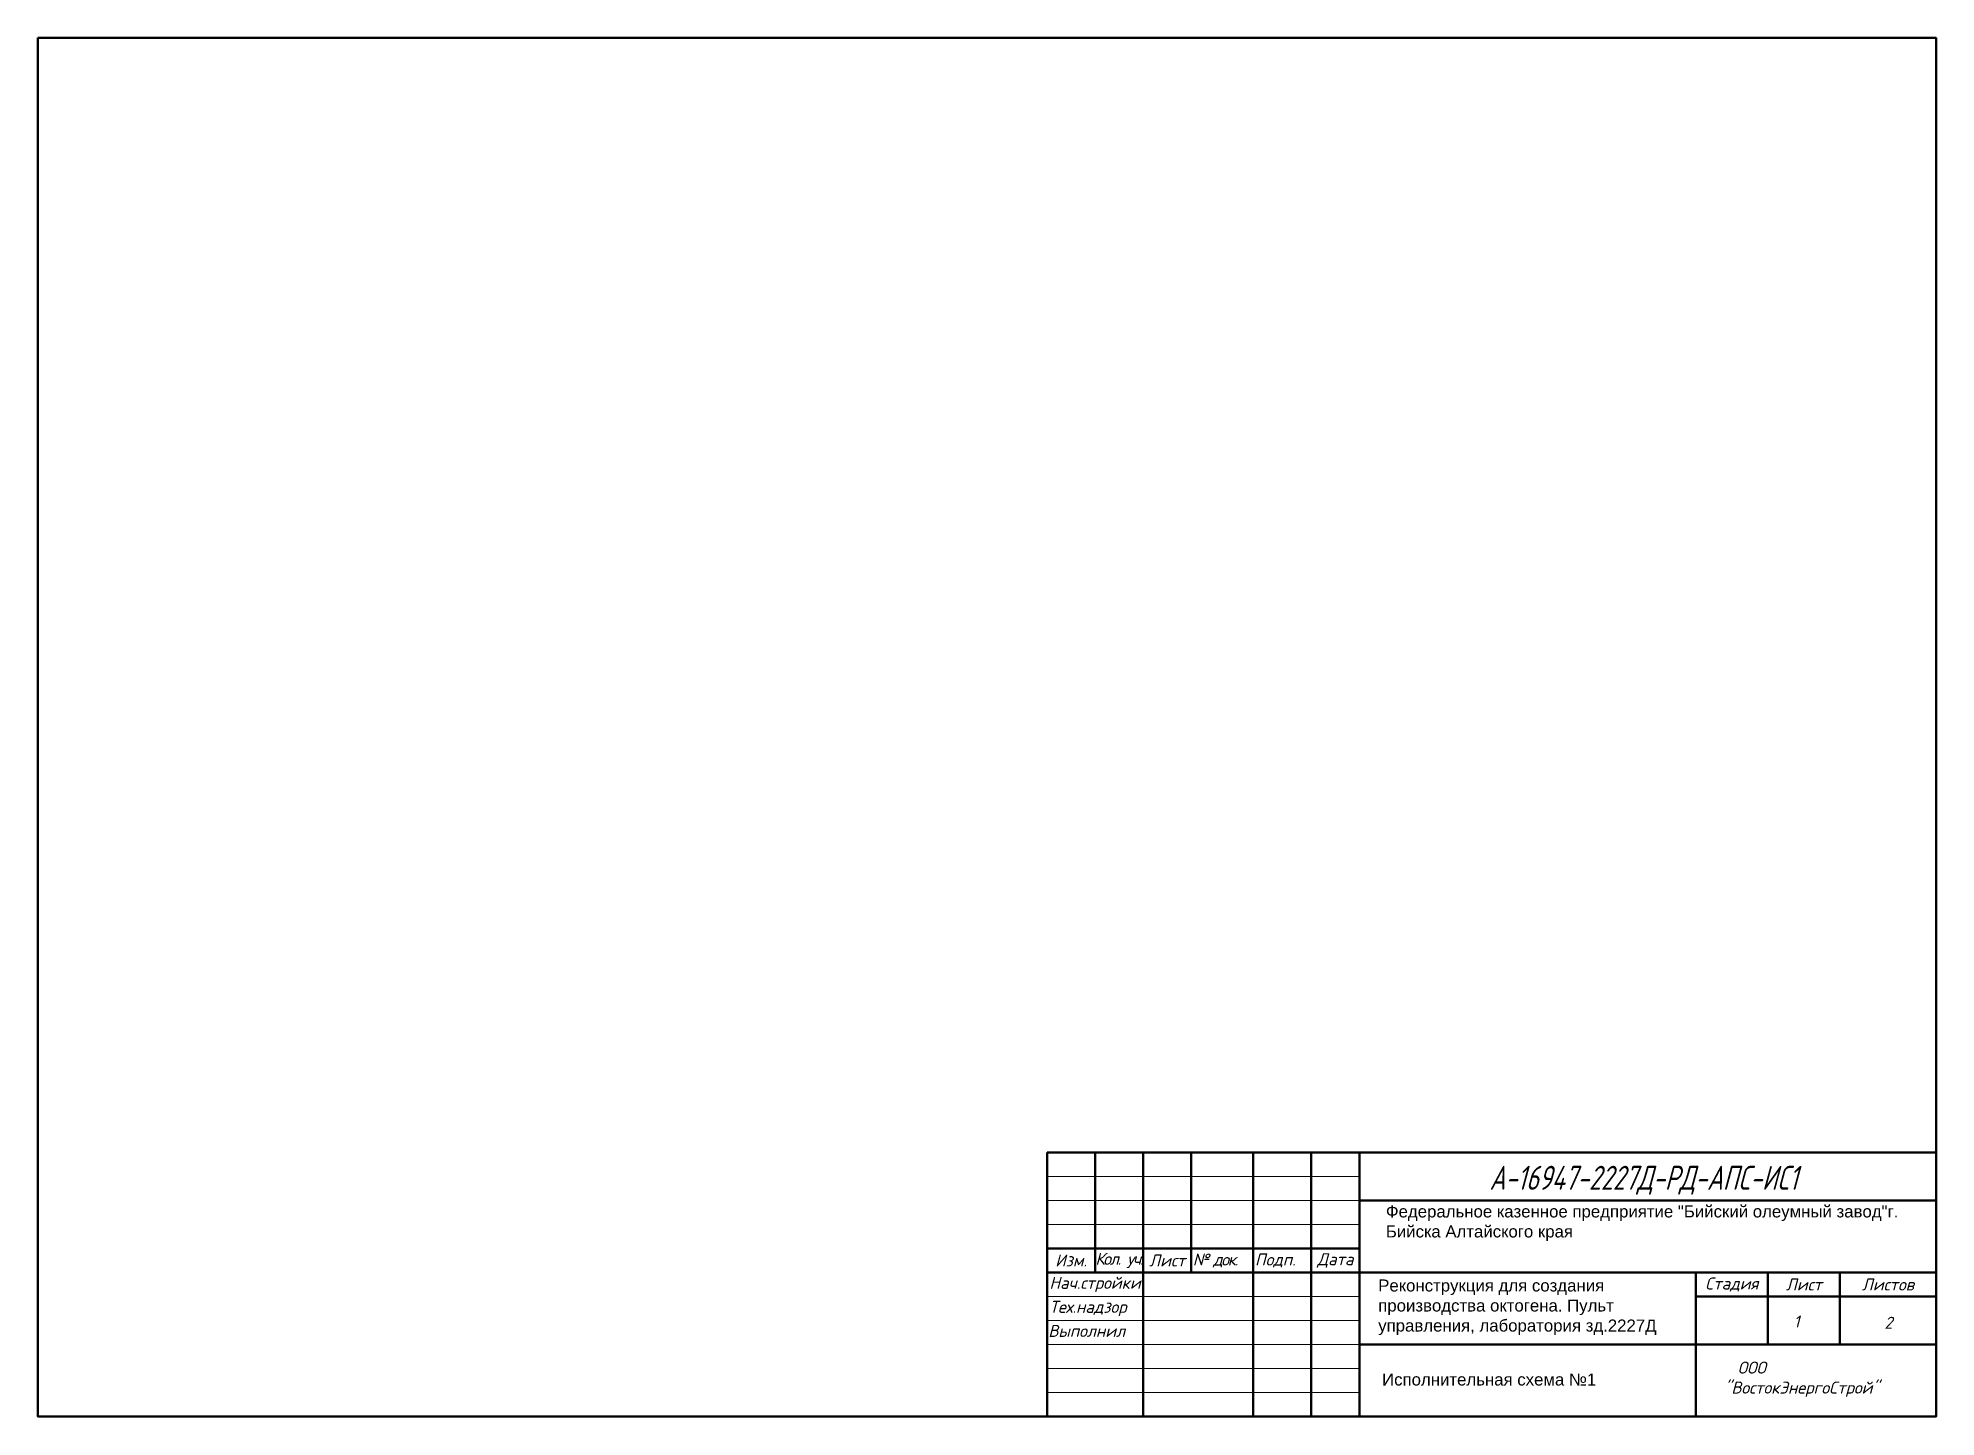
# Model space of a CAD drawing. Header units: millimetres. Extents: x 1337 to 8186, y 1899 to 5236.
# Drawn here: x 6172 to 8186, y 3758 to 5222 of the extents above; entities that cross this region are included whole.
import ezdxf
from ezdxf.enums import TextEntityAlignment as Align

# ---------------------------------------------------------------- set-up
doc = ezdxf.new("R2010")
doc.units = ezdxf.units.MM
doc.layers.add('Формат - толстая линия', color=7, linetype='Continuous', lineweight=50)
doc.layers.add('Формат - тонкая линия', color=7, linetype='Continuous', lineweight=20)
doc.styles.add('2.5', font='isocpeur.ttf', dxfattribs={"oblique": 15, "height": 2.5})
doc.styles.add('Simplex', font='simplex.shx', dxfattribs={"width": 0.7, "oblique": 15})
doc.styles.get("Standard").update_dxf_attribs({"font": 'arial.ttf'})

msp = doc.modelspace()

# ---------------------------------------------------------------- texts
at = {"lineweight": 35, "style": 'Simplex', "oblique": 15, "width": 0.7}
msp.add_text('А-16947-2227Д-РД-АПС-ИС1', height=25.495, dxfattribs=at).set_placement((7875.9, 3999.1), align=Align.CENTER)
at = {"char_height": 12.748, "attachment_point": 1}
for s, width, heights, insert in [('Федеральное казенное предприятие "Бийский олеумный завод"г. Бийска Алтайского края', 583.812, [71.2], (7602.4, 3982.5)), ('Реконструкция для создания производства октогена. Пульт управления, лаборатория зд.2227Д', 322.276, [0], (7594.3, 3903.9)), ('Исполнительная схема №1', 305.979, [0], (7598.4, 3804.1))]:
    msp.add_mtext_dynamic_manual_height_columns(s, width=width, gutter_width=12.5, heights=heights, dxfattribs=dict(at, insert=insert))
at = {"color": 0, "linetype": 'ByBlock', "lineweight": -2, "ltscale": 100, "style": '2.5'}
for s, insert, char_height, width, attachment_point in [('Изм.', (7268.4, 3924.1), 12.75, 50.99, 5), ('{\\T0.75;Кол. уч.}', (7319.4, 3924.1), 12.748, 50.99, 5), ('Лист', (7370.4, 3924.1), 12.75, 50.99, 5), ('{\\T0.85;№ док.}', (7421.4, 3924.1), 12.748, 50.99, 5), ('Подп.', (7485.1, 3924.1), 12.75, 76.485, 5), ('Дата', (7548.8, 3924.1), 12.75, 50.99, 5), ('Нач.стройки', (7245.4, 3898.6), 12.748, 101.98, 4), ('Стадия', (7969.5, 3898.6), 12.75, 76.485, 5), ('Лист', (8046, 3898.6), 12.75, 76.485, 5), ('Листов', (8135.2, 3898.6), 12.75, 101.98, 5), ('Тех.надзор', (7245.4, 3873.1), 12.75, 101.98, 4), ('Выполнил', (7244.2, 3849.3), 12.75, 101.98, 4), ('1', (8035.1, 3859.3), 12.7, 101.98, 4), ('2', (8131.4, 3858), 12.7, 101.98, 4), ('\\pi6.91506;ООО \\P\\pi-7.08494;"ВостокЭнергоСтрой"', (7968.8, 3798), 12.748, 101.98, 4)]:
    msp.add_mtext(s, dxfattribs=dict(at, insert=insert, char_height=char_height, width=width, attachment_point=attachment_point))

# ---------------------------------------------------------------- linework, layer by layer
at = {"ltscale": 100}
msp.add_lwpolyline([(7242.9, 4038.8), (7242.9, 3758.3)], dxfattribs=at)
at = {"layer": 'Формат - толстая линия'}
msp.add_lwpolyline([(6172.1, 5221.8), (8186.2, 5221.8), (8186.2, 3758.3), (6172.1, 3758.3)], close=True, dxfattribs=at)
at = {"layer": 'Формат - толстая линия', "ltscale": 100}
msp.add_lwpolyline([(7242.9, 4038.8), (8186.2, 4038.8), (8186.2, 3758.3), (7242.9, 3758.3)], close=True, dxfattribs=at)
for points in [[(7293.9, 4038.8), (7293.9, 3911.3)], [(7344.9, 4038.8), (7344.9, 3758.3)], [(7395.9, 4038.8), (7395.9, 3911.3)], [(7461.6, 4038.3), (7461.6, 3757.9)], [(7523.3, 4038.8), (7523.3, 3758.3)], [(7574.3, 4038.8), (7574.3, 3758.3)], [(7574.3, 3987.8), (8186.2, 3987.8)], [(7242.9, 3936.8), (7574.3, 3936.8)], [(7242.9, 3911.3), (7574.3, 3911.3)], [(7574.3, 3911.3), (8186.2, 3911.3)], [(7931.3, 3911.3), (7931.3, 3758.3)], [(8007.8, 3911.3), (8007.8, 3834.8)], [(8084.2, 3911.3), (8084.2, 3834.8)], [(7931.3, 3885.8), (8186.2, 3885.8)], [(7574.3, 3834.8), (8186.2, 3834.8)]]:
    msp.add_lwpolyline(points, dxfattribs=at)
at = {"layer": 'Формат - тонкая линия', "ltscale": 100}
for points in [[(7242.9, 4013.3), (7574.3, 4013.3)], [(7242.9, 3987.8), (7574.3, 3987.8)], [(7242.9, 3962.3), (7574.3, 3962.3)], [(7242.9, 3885.8), (7574.3, 3885.8)], [(7242.9, 3860.3), (7574.3, 3860.3)], [(7242.9, 3834.8), (7574.3, 3834.8)], [(7242.9, 3809.3), (7574.3, 3809.3)], [(7242.9, 3783.8), (7574.3, 3783.8)]]:
    msp.add_lwpolyline(points, dxfattribs=at)

msp.set_redraw_order([(e.dxf.handle, doc.entitydb.next_handle()) for e in msp.query("TEXT MTEXT ATTDEF DIMENSION ARC_DIMENSION")])  # texts and dimensions are drawn at this point

doc.saveas('drawing.dxf')
